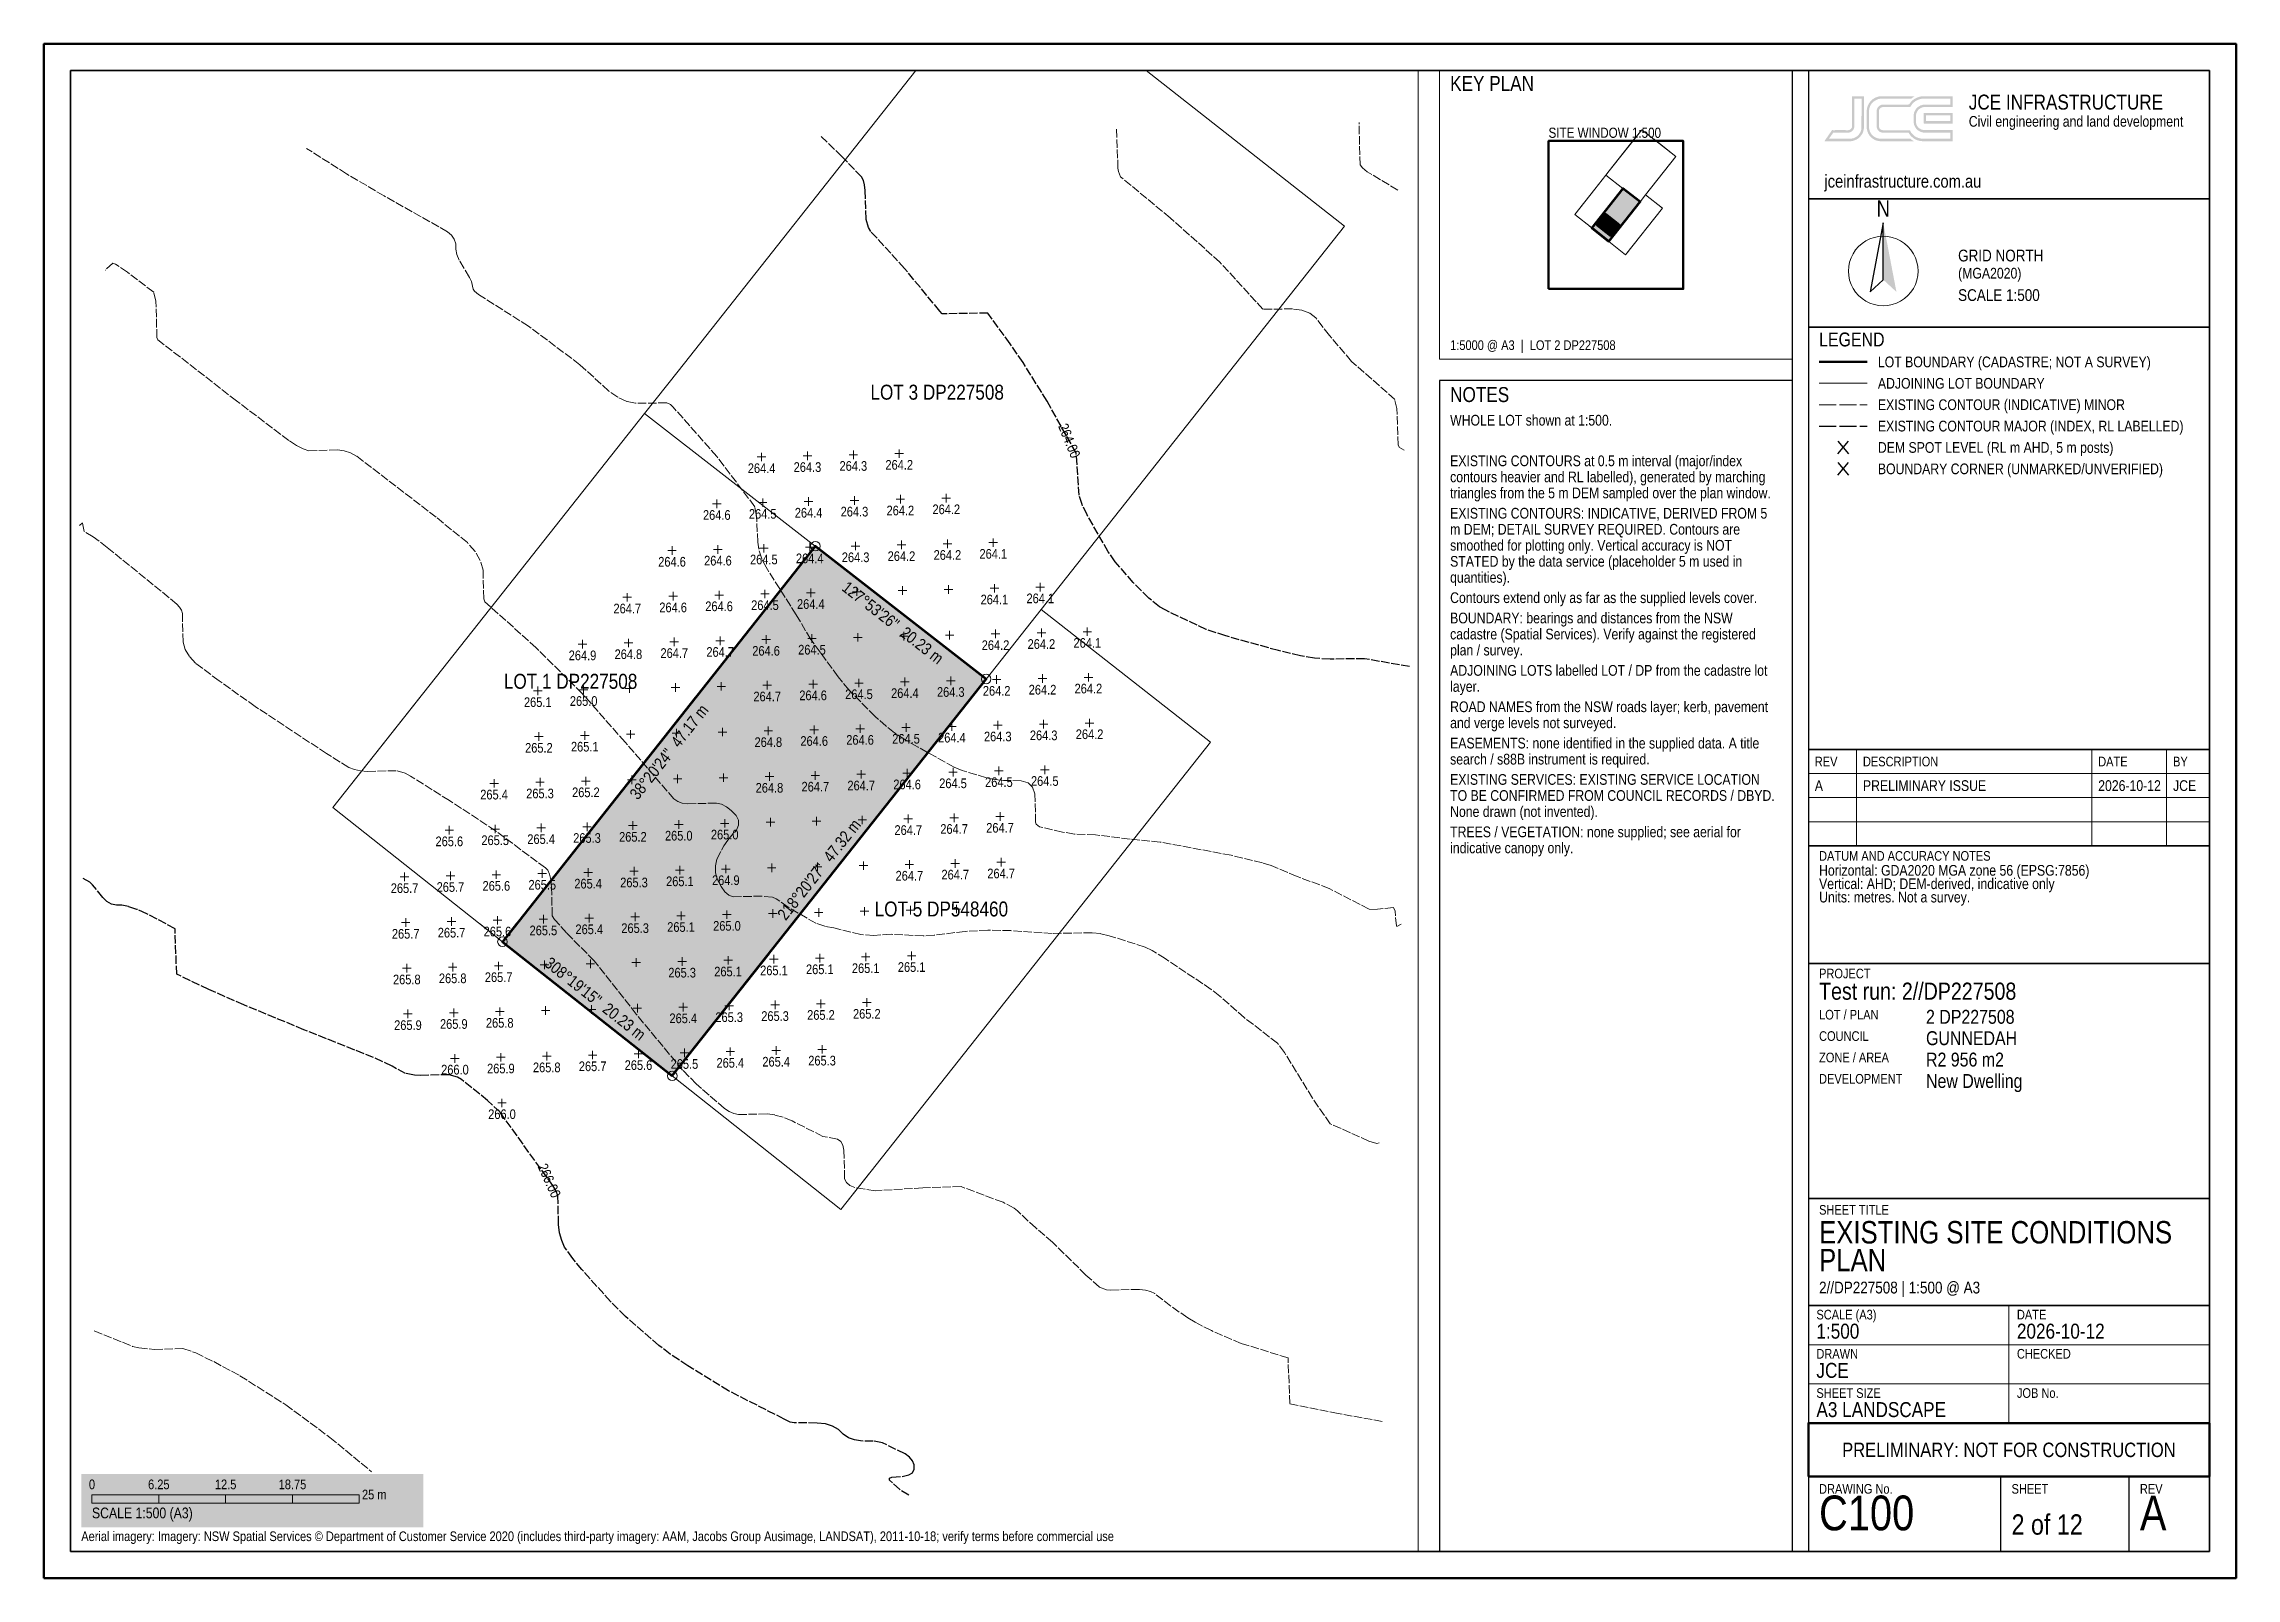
# Paper-space layout 'C100' of a CAD drawing. Header units: metres, sheet in millimetres. Extents: x 5 to 415, y 5 to 292.
# The model-space entities are those that its viewports show. They can reach past a viewport. Long polylines and large blocks are cut down to what shows.
import ezdxf
from ezdxf.enums import TextEntityAlignment as Align

# ---------------------------------------------------------------- set-up
doc = ezdxf.new("R2010")
doc.units = ezdxf.units.M
doc.header["$LTSCALE"] = 2.5
doc.linetypes.add('DASHED', pattern=[1.524, 1.27, -0.254])
for name, color, linetype, lineweight in [('A-BLDG-SLAB', 5, 'CONTINUOUS', 50), ('C-ANNO-BRNG', 7, 'CONTINUOUS', 18), ('C-ANNO-CNTR', 8, 'CONTINUOUS', 13), ('C-ANNO-LOGO', 2, 'CONTINUOUS', 13), ('C-ANNO-LOTN', 7, 'CONTINUOUS', 25), ('C-ANNO-NOTE', 7, 'CONTINUOUS', 18), ('C-ANNO-NRTH', 7, 'CONTINUOUS', 18), ('C-ANNO-STMP', 1, 'CONTINUOUS', 35), ('C-ANNO-TABL', 7, 'CONTINUOUS', 18), ('C-ANNO-TTLB', 7, 'CONTINUOUS', 25), ('C-ANNO-WNDW', 1, 'CONTINUOUS', 35), ('C-IMAG-AERL', 8, 'CONTINUOUS', 13), ('C-PROP-ADJN', 9, 'CONTINUOUS', 13), ('C-PROP-BDY', 3, 'CONTINUOUS', 50), ('C-TOPO-EXST', 8, 'DASHED', 13), ('C-TOPO-SPOT', 8, 'CONTINUOUS', 13)]:
    doc.layers.add(name, color=color, linetype=linetype, lineweight=lineweight)
doc.layers.add('C-ANNO-VPRT', color=7, linetype='CONTINUOUS', lineweight=13, plot=False)
doc.styles.add('ARIAL NARROW', font='arialn.ttf')
picture_1 = doc.add_image_def('image2.png', size_in_pixel=(572, 630))

psp = doc.layouts.new('C100')

# ---------------------------------------------------------------- texts
at = {"layer": 'C-ANNO-BRNG', "true_color": 0x00661a, "style": 'ARIAL NARROW'}
for s, rotation, p in [('127°53\'26"  20.23 m', -37.8907, (163.79, 183.72)), ('38°20\'24"  47.17 m', 51.66, (121.92, 159.56)), ('218°20\'27"  47.32 m', 51.6591, (149.99, 137.56)), ('308°19\'15"  20.23 m', -38.3208, (108.13, 113.39))]:
    psp.add_text(s, height=2.2, rotation=rotation, dxfattribs=at).set_placement(p, align=Align.MIDDLE_CENTER)
at = {"layer": 'C-ANNO-CNTR', "true_color": 0x595959, "style": 'ARIAL NARROW'}
for s, rotation, p in [('264.00', -67.8982, (196.79, 217.76)), ('266.00', -65.7919, (99.54, 79.36))]:
    psp.add_text(s, height=1.9, rotation=rotation, dxfattribs=at).set_placement(p, align=Align.MIDDLE_CENTER)
at = {"layer": 'C-ANNO-LOTN', "true_color": 0x404040, "style": 'ARIAL NARROW'}
for s, p in [('LOT 3 DP227508', (172.07, 226.84)), ('LOT 1 DP227508', (103.51, 172.76)), ('LOT 5 DP548460', (172.85, 130.17))]:
    psp.add_text(s, height=2.8, dxfattribs=at).set_placement(p, align=Align.MIDDLE_CENTER)
at = {"layer": 'C-ANNO-NOTE', "style": 'ARIAL NARROW'}
for s, height, p in [('KEY PLAN', 2.8, (268, 286)), ('WHOLE LOT shown at 1:500.', 2, (268, 222.6)), ('EXISTING CONTOURS at 0.5 m interval (major/index', 2, (268, 215)), ('triangles from the 5 m DEM sampled over the plan window.', 2, (268, 209)), ('contours heavier and RL labelled), generated by marching', 2, (268, 212)), ('EXISTING CONTOURS: INDICATIVE, DERIVED FROM 5', 2, (268, 205.2)), ('m DEM; DETAIL SURVEY REQUIRED. Contours are', 2, (268, 202.2)), ('smoothed for plotting only. Vertical accuracy is NOT', 2, (268, 199.2)), ('STATED by the data service (placeholder 5 m used in', 2, (268, 196.2)), ('quantities).', 2, (268, 193.2)), ('Contours extend only as far as the supplied levels cover.', 2, (268, 189.4)), ('BOUNDARY: bearings and distances from the NSW', 2, (268, 185.6)), ('cadastre (Spatial Services). Verify against the registered', 2, (268, 182.6)), ('plan / survey.', 2, (268, 179.6)), ('ADJOINING LOTS labelled LOT / DP from the cadastre lot', 2, (268, 175.8)), ('layer.', 2, (268, 172.8)), ('ROAD NAMES from the NSW roads layer; kerb, pavement', 2, (268, 169)), ('and verge levels not surveyed.', 2, (268, 166)), ('EASEMENTS: none identified in the supplied data. A title', 2, (268, 162.2)), ('search / s88B instrument is required.', 2, (268, 159.2)), ('TO BE CONFIRMED FROM COUNCIL RECORDS / DBYD.', 2, (268, 152.4)), ('EXISTING SERVICES: EXISTING SERVICE LOCATION', 2, (268, 155.4)), ('None drawn (not invented).', 2, (268, 149.4)), ('TREES / VEGETATION: none supplied; see aerial for', 2, (268, 145.6)), ('indicative canopy only.', 2, (268, 142.6))]:
    psp.add_text(s, height=height, dxfattribs=at).set_placement(p, align=Align.TOP_LEFT)
psp.add_text('1:5000 @ A3  |  LOT 2 DP227508', height=1.8, dxfattribs=at).set_placement((268, 234.2), align=Align.BOTTOM_LEFT)
at = {"layer": 'C-ANNO-NOTE', "true_color": 0x000000, "style": 'ARIAL NARROW'}
psp.add_text('NOTES', height=2.8, dxfattribs=at).set_placement((268, 227.8), align=Align.TOP_LEFT)
at = {"layer": 'C-ANNO-NOTE', "true_color": 0x404040, "style": 'ARIAL NARROW'}
psp.add_text('Aerial imagery: Imagery: NSW Spatial Services © Department of Customer Service 2020 (includes third-party imagery: AAM, Jacobs Group Ausimage, LANDSAT), 2011-10-18; verify terms before commercial use', height=1.8, dxfattribs=at).set_placement((12, 11.4), align=Align.BOTTOM_LEFT)
at = {"layer": 'C-ANNO-NRTH', "style": 'ARIAL NARROW'}
psp.add_text('N', height=3, dxfattribs=at).set_placement((349, 261.2), align=Align.MIDDLE_CENTER)
for s, height, p in [('GRID NORTH', 2.2, (363, 253.5)), ('(MGA2020)', 2, (363, 250.1)), ('SCALE 1:500', 2.2, (363, 246.1)), ('SCALE 1:500 (A3)', 2, (14, 18.2))]:
    psp.add_text(s, height=height, dxfattribs=at).set_placement(p, align=Align.TOP_LEFT)
for s, p in [('0', (14, 21.1)), ('6.25', (26.5, 21.1)), ('12.5', (39, 21.1)), ('18.75', (51.5, 21.1))]:
    psp.add_text(s, height=1.8, dxfattribs=at).set_placement(p, align=Align.BOTTOM_CENTER)
psp.add_text('25 m', height=1.8, dxfattribs=at).set_placement((64.5, 19.2), align=Align.BOTTOM_LEFT)
at = {"layer": 'C-ANNO-STMP', "true_color": 0xb81a1a, "style": 'ARIAL NARROW'}
psp.add_text('PRELIMINARY: NOT FOR CONSTRUCTION', height=2.7, dxfattribs=at).set_placement((372.5, 29), align=Align.MIDDLE_CENTER)
at = {"layer": 'C-ANNO-TABL', "style": 'ARIAL NARROW'}
for s, height, p in [('REV', 1.8, (336.2, 157.75)), ('DESCRIPTION', 1.8, (345.2, 157.75)), ('DATE', 1.8, (389.2, 157.75)), ('BY', 1.8, (403.2, 157.75)), ('A', 2, (336.2, 153.25)), ('PRELIMINARY ISSUE', 2, (345.2, 153.25)), ('2026-10-12', 2, (389.2, 153.25)), ('JCE', 2, (403.2, 153.25))]:
    psp.add_text(s, height=height, dxfattribs=at).set_placement(p, align=Align.MIDDLE_LEFT)
at = {"layer": 'C-ANNO-TTLB', "style": 'ARIAL NARROW'}
for s, height, p in [('JCE INFRASTRUCTURE', 2.8, (365, 282.5)), ('LEGEND', 2.6, (337, 238)), ('Vertical: AHD; DEM-derived, indicative only', 2, (337, 135.9)), ('Horizontal: GDA2020 MGA zone 56 (EPSG:7856)', 2, (337, 138.4)), ('Units: metres. Not a survey.', 2, (337, 133.4)), ('Test run: 2//DP227508', 3.2, (337, 116.4)), ('2 DP227508', 2.6, (357, 111.3)), ('GUNNEDAH', 2.6, (357, 107.3)), ('R2 956 m2', 2.6, (357, 103.3)), ('New Dwelling', 2.6, (357, 99.3)), ('EXISTING SITE CONDITIONS', 4.2, (337, 71.8)), ('PLAN', 4.2, (337, 66.6)), ('1:500', 2.8, (336.5, 52.6)), ('2026-10-12', 2.8, (374, 52.6)), ('JCE', 2.8, (336.5, 45.27)), ('A3 LANDSCAPE', 2.8, (336.5, 37.93))]:
    psp.add_text(s, height=height, dxfattribs=at).set_placement(p, align=Align.TOP_LEFT)
at = {"layer": 'C-ANNO-TTLB', "true_color": 0x404040, "style": 'ARIAL NARROW'}
psp.add_text('Civil engineering and land development', height=2, dxfattribs=at).set_placement((365, 278.5), align=Align.TOP_LEFT)
at = {"layer": 'C-ANNO-TTLB', "true_color": 0x1a408c, "style": 'ARIAL NARROW'}
psp.add_text('jceinfrastructure.com.au', height=2.4, dxfattribs=at).set_placement((338, 267.5), align=Align.TOP_LEFT)
at = {"layer": 'C-ANNO-TTLB', "style": 'ARIAL NARROW'}
for s, p in [('LOT BOUNDARY (CADASTRE; NOT A SURVEY)', (348, 232.5)), ('ADJOINING LOT BOUNDARY', (348, 228.5)), ('EXISTING CONTOUR (INDICATIVE) MINOR', (348, 224.5)), ('EXISTING CONTOUR MAJOR (INDEX, RL LABELLED)', (348, 220.5)), ('DEM SPOT LEVEL (RL m AHD, 5 m posts)', (348, 216.5)), ('BOUNDARY CORNER (UNMARKED/UNVERIFIED)', (348, 212.5))]:
    psp.add_text(s, height=2, dxfattribs=at).set_placement(p, align=Align.MIDDLE_LEFT)
at = {"layer": 'C-ANNO-TTLB', "true_color": 0x595959, "style": 'ARIAL NARROW'}
for s, p in [('DATUM AND ACCURACY NOTES', (337, 141)), ('PROJECT', (337, 119)), ('LOT / PLAN', (337, 111.3)), ('COUNCIL', (337, 107.3)), ('ZONE / AREA', (337, 103.3)), ('DEVELOPMENT', (337, 99.3)), ('SHEET TITLE', (337, 74.8)), ('SCALE (A3)', (336.5, 55.2)), ('DATE', (374, 55.2)), ('DRAWN', (336.5, 47.87)), ('CHECKED', (374, 47.87)), ('SHEET SIZE', (336.5, 40.53)), ('JOB No.', (374, 40.53)), ('DRAWING No.', (337, 22.6)), ('SHEET', (373, 22.6)), ('REV', (397, 22.6))]:
    psp.add_text(s, height=1.8, dxfattribs=at).set_placement(p, align=Align.TOP_LEFT)
at = {"layer": 'C-ANNO-TTLB', "true_color": 0x333333, "style": 'ARIAL NARROW'}
psp.add_text('2//DP227508 | 1:500 @ A3', height=2.2, dxfattribs=at).set_placement((337, 57.6), align=Align.BOTTOM_LEFT)
at = {"layer": 'C-ANNO-TTLB', "style": 'ARIAL NARROW'}
for s, height, p in [('C100', 6.5, (337, 12)), ('2 of 12', 3.8, (373, 12)), ('A', 6.5, (397, 12))]:
    psp.add_text(s, height=height, dxfattribs=at).set_placement(p, align=Align.BOTTOM_LEFT)
at = {"layer": 'C-ANNO-WNDW', "true_color": 0xcc1a1a, "style": 'ARIAL NARROW'}
psp.add_text('SITE WINDOW 1:500', height=1.9, dxfattribs=at).set_placement((286.4, 273.85), align=Align.BOTTOM_LEFT)
at = {"layer": 'C-TOPO-SPOT', "true_color": 0x9e9e9e, "style": 'ARIAL NARROW'}
for s, p in [('264.4', (139.23, 213.52)), ('264.3', (147.81, 213.73)), ('264.3', (156.39, 213.94)), ('264.2', (164.97, 214.15)), ('264.5', (139.44, 204.98)), ('264.4', (148.02, 205.19)), ('264.3', (156.6, 205.4)), ('264.2', (165.18, 205.61)), ('264.2', (173.77, 205.83)), ('264.6', (130.85, 204.77)), ('264.3', (156.81, 196.86)), ('264.2', (165.39, 197.07)), ('264.2', (173.98, 197.29)), ('264.1', (182.56, 197.5)), ('264.6', (122.48, 196.02)), ('264.6', (131.06, 196.23)), ('264.5', (139.65, 196.44)), ('264.4', (148.23, 196.65)), ('264.1', (182.77, 188.96)), ('264.1', (191.35, 189.17)), ('264.7', (114.11, 187.27)), ('264.6', (122.69, 187.48)), ('264.6', (131.28, 187.69)), ('264.5', (139.86, 187.9)), ('264.4', (148.44, 188.11)), ('264.2', (182.98, 180.42)), ('264.2', (191.56, 180.63)), ('264.1', (200.14, 180.84)), ('264.9', (105.74, 178.51)), ('264.8', (114.32, 178.73)), ('264.7', (122.9, 178.94)), ('264.7', (131.49, 179.15)), ('264.6', (140.07, 179.36)), ('264.5', (148.65, 179.57)), ('264.2', (200.35, 172.3)), ('265.1', (97.37, 169.76)), ('265.0', (105.95, 169.97)), ('264.7', (140.28, 170.82)), ('264.6', (148.86, 171.03)), ('264.5', (157.44, 171.24)), ('264.4', (166.03, 171.45)), ('264.3', (174.61, 171.66)), ('264.2', (183.19, 171.88)), ('264.2', (191.77, 172.09)), ('265.2', (97.58, 161.22)), ('265.1', (106.16, 161.43)), ('264.8', (140.49, 162.28)), ('264.6', (149.07, 162.49)), ('264.6', (157.65, 162.7)), ('264.5', (166.24, 162.91)), ('264.4', (174.82, 163.12)), ('264.3', (183.4, 163.34)), ('264.3', (191.98, 163.55)), ('264.2', (200.57, 163.76)), ('265.4', (89.2, 152.47)), ('265.3', (97.79, 152.68)), ('265.2', (106.37, 152.89)), ('264.8', (140.7, 153.74)), ('264.7', (149.28, 153.95)), ('264.7', (157.86, 154.16)), ('264.6', (166.45, 154.37)), ('264.5', (175.03, 154.58)), ('264.5', (183.61, 154.8)), ('264.5', (192.19, 155.01)), ('265.6', (80.83, 143.72)), ('265.5', (89.41, 143.93)), ('265.4', (98, 144.14)), ('265.3', (106.58, 144.35)), ('265.2', (115.16, 144.57)), ('265.0', (123.74, 144.78)), ('265.0', (132.33, 144.99)), ('264.7', (166.66, 145.83)), ('264.7', (175.24, 146.04)), ('264.7', (183.82, 146.26)), ('265.6', (89.62, 135.39)), ('265.5', (98.21, 135.6)), ('265.4', (106.79, 135.81)), ('265.3', (115.37, 136.03)), ('265.1', (123.95, 136.24)), ('264.9', (132.54, 136.45)), ('264.7', (166.87, 137.29)), ('264.7', (175.45, 137.5)), ('264.7', (184.03, 137.72)), ('265.7', (72.46, 134.97)), ('265.7', (81.04, 135.18)), ('265.4', (107, 127.27)), ('265.3', (115.58, 127.49)), ('265.1', (124.16, 127.7)), ('265.0', (132.75, 127.91)), ('265.7', (72.67, 126.43)), ('265.7', (81.25, 126.64)), ('265.6', (89.83, 126.85)), ('265.5', (98.42, 127.06)), ('265.3', (124.37, 119.16)), ('265.1', (132.96, 119.37)), ('265.1', (141.54, 119.58)), ('265.1', (150.12, 119.79)), ('265.1', (158.7, 120)), ('265.1', (167.29, 120.21)), ('265.8', (72.88, 117.89)), ('265.8', (81.46, 118.1)), ('265.7', (90.05, 118.31)), ('265.3', (133.17, 110.83)), ('265.3', (141.75, 111.04)), ('265.2', (150.33, 111.25)), ('265.2', (158.91, 111.46)), ('265.9', (73.09, 109.35)), ('265.9', (81.67, 109.56)), ('265.8', (90.26, 109.77)), ('265.4', (124.58, 110.62)), ('265.4', (141.96, 102.5)), ('265.3', (150.54, 102.71)), ('266.0', (81.88, 101.02)), ('265.9', (90.47, 101.23)), ('265.8', (99.05, 101.44)), ('265.7', (107.63, 101.65)), ('265.6', (116.21, 101.87)), ('265.5', (124.8, 102.08)), ('265.4', (133.38, 102.29)), ('266.0', (90.68, 92.69))]:
    psp.add_text(s, height=1.8, dxfattribs=at).set_placement(p, align=Align.TOP_CENTER)

msp = doc.modelspace()

# ---------------------------------------------------------------- hatches: boundary and pattern name
at = {"layer": 'A-BLDG-SLAB', "true_color": 0x1a33b2}
for points in [[(238462.93, 6569526.4), (238462.75, 6569526.24), (238462.57, 6569526.1), (238462.37, 6569525.97), (238462.16, 6569525.87), (238461.94, 6569525.79), (238461.71, 6569525.73), (238461.48, 6569525.69), (238461.24, 6569525.67), (238461.01, 6569525.68), (238460.77, 6569525.71), (238460.54, 6569525.76), (238460.32, 6569525.84), (238460.11, 6569525.93), (238459.9, 6569526.05), (238459.71, 6569526.19), (238447.94, 6569535.49), (238447.76, 6569535.64), (238447.6, 6569535.81), (238447.46, 6569536), (238447.33, 6569536.2), (238447.23, 6569536.41), (238447.15, 6569536.63), (238447.08, 6569536.86), (238447.05, 6569537.09), (238447.03, 6569537.33), (238447.04, 6569537.56), (238447.07, 6569537.8), (238447.12, 6569538.03), (238447.2, 6569538.25), (238447.29, 6569538.46), (238447.41, 6569538.67), (238447.55, 6569538.86), (238454.06, 6569547.1), (238454.21, 6569547.27), (238454.38, 6569547.44), (238454.57, 6569547.58), (238454.77, 6569547.7), (238454.98, 6569547.81), (238455.2, 6569547.89), (238455.43, 6569547.95), (238455.66, 6569547.99), (238455.9, 6569548.01), (238456.13, 6569548), (238456.36, 6569547.97), (238456.59, 6569547.92), (238456.82, 6569547.84), (238457.03, 6569547.75), (238457.24, 6569547.63), (238457.43, 6569547.49), (238469.2, 6569538.19), (238469.37, 6569538.04), (238469.53, 6569537.86), (238469.68, 6569537.68), (238469.8, 6569537.48), (238469.91, 6569537.27), (238469.99, 6569537.05), (238470.05, 6569536.82), (238470.09, 6569536.59), (238470.11, 6569536.35), (238470.1, 6569536.12), (238470.07, 6569535.88), (238470.02, 6569535.65), (238469.94, 6569535.43), (238469.85, 6569535.22), (238469.73, 6569535.01), (238469.59, 6569534.82), (238463.08, 6569526.58)], [(238449.43, 6569537.37), (238455.94, 6569545.61), (238467.71, 6569536.31), (238461.2, 6569528.07)]]:
    msp.add_hatch(color=7, dxfattribs=at).paths.add_polyline_path(points)
at = {"layer": 'A-BLDG-SLAB', "true_color": 0xc7d6ff, "transparency": 33554623}
msp.add_hatch(color=7, dxfattribs=at).paths.add_polyline_path([(238449.43, 6569537.37), (238455.94, 6569545.61), (238467.71, 6569536.31), (238461.2, 6569528.07)])
msp.add_hatch(color=7, dxfattribs=at).paths.add_polyline_path([(238449.43, 6569537.37), (238455.94, 6569545.61), (238467.71, 6569536.31), (238461.2, 6569528.07)])
at = {"layer": 'C-PROP-BDY', "true_color": 0xffe633, "transparency": 33554521}
msp.add_hatch(color=7, dxfattribs=at).paths.add_polyline_path([(238443.33, 6569533.9), (238472.59, 6569570.9), (238488.56, 6569558.47), (238459.21, 6569521.36)])
at = {"layer": 'C-PROP-BDY', "true_color": 0xe6f5e0}
msp.add_hatch(color=7, dxfattribs=at).paths.add_polyline_path([(238443.33, 6569533.9), (238472.59, 6569570.9), (238488.56, 6569558.47), (238459.21, 6569521.36)])

# ---------------------------------------------------------------- linework, layer by layer
at = {"layer": 'A-BLDG-SLAB', "lineweight": 60, "true_color": 0x14339e}
msp.add_lwpolyline([(238461.2, 6569528.07), (238449.43, 6569537.37), (238455.94, 6569545.61), (238467.71, 6569536.31)], close=True, dxfattribs=at)
at = {"layer": 'C-PROP-ADJN', "lineweight": 9, "true_color": 0x4c4c4c}
for points in [[(238522.07, 6569600.83), (238490.24, 6569625.82), (238459.75, 6569587.27), (238456.63, 6569583.32), (238472.59, 6569570.9), (238488.56, 6569558.47), (238493.7, 6569564.98)], [(238472.59, 6569570.9), (238456.63, 6569583.32), (238446.15, 6569570.07), (238427.46, 6569546.45), (238443.33, 6569533.9)], [(238509.54, 6569552.57), (238493.7, 6569564.98), (238488.56, 6569558.47), (238459.21, 6569521.36), (238474.97, 6569508.86)]]:
    msp.add_lwpolyline(points, close=True, dxfattribs=at)
at = {"layer": 'C-PROP-ADJN', "lineweight": 13, "true_color": 0x595959}
for points in [[(238483.17, 6569616.88), (238459.75, 6569587.27), (238456.63, 6569583.32), (238472.59, 6569570.9), (238488.56, 6569558.47), (238493.7, 6569564.98), (238522.07, 6569600.83)], [(238522.07, 6569600.83), (238501.63, 6569616.88)], [(238435.61, 6569556.75), (238427.46, 6569546.45), (238443.33, 6569533.9), (238461.4, 6569556.75)], [(238477.66, 6569544.69), (238459.21, 6569521.36), (238474.97, 6569508.86), (238477.66, 6569512.26)], [(238441.19, 6569535.6), (238443.33, 6569533.9), (238444.67, 6569535.6)], [(238468.26, 6569532.81), (238459.21, 6569521.36), (238459.28, 6569521.3)]]:
    msp.add_lwpolyline(points, dxfattribs=at)
for points in [[(238472.59, 6569570.9), (238456.63, 6569583.32), (238446.15, 6569570.07), (238427.46, 6569546.45), (238443.33, 6569533.9)], [(238509.54, 6569552.57), (238493.7, 6569564.98), (238488.56, 6569558.47), (238459.21, 6569521.36), (238474.97, 6569508.86)]]:
    msp.add_lwpolyline(points, close=True, dxfattribs=at)
at = {"layer": 'C-PROP-BDY', "lineweight": 60}
msp.add_lwpolyline([(238459.21, 6569521.36), (238488.56, 6569558.47), (238472.59, 6569570.9), (238443.33, 6569533.9)], close=True, dxfattribs=at)
at = {"layer": 'C-PROP-BDY', "lineweight": 50}
msp.add_lwpolyline([(238459.21, 6569521.36), (238488.56, 6569558.47), (238472.59, 6569570.9), (238443.33, 6569533.9)], close=True, dxfattribs=at)
at = {"layer": 'C-PROP-BDY', "lineweight": 35}
msp.add_lwpolyline([(238459.21, 6569521.36), (238488.56, 6569558.47), (238472.59, 6569570.9), (238443.33, 6569533.9)], close=True, dxfattribs=at)
at = {"layer": 'C-PROP-BDY', "lineweight": 50}
for points in [[(238461.4, 6569556.75), (238443.33, 6569533.9), (238459.21, 6569521.36)], [(238459.21, 6569521.36), (238477.66, 6569544.69)], [(238444.67, 6569535.6), (238443.33, 6569533.9), (238459.21, 6569521.36)], [(238459.21, 6569521.36), (238468.26, 6569532.81)]]:
    msp.add_lwpolyline(points, dxfattribs=at)
at = {"layer": 'C-TOPO-EXST', "lineweight": 13, "true_color": 0x808080}
for points in [[(238527.06, 6569604.19), (238524.2, 6569605.92), (238523.76, 6569606.28), (238523.53, 6569606.56), (238523.43, 6569610.52)], [(238527.66, 6569579.87), (238527.21, 6569580.14), (238527.1, 6569580.36), (238526.98, 6569583.76), (238526.77, 6569584.63), (238522.73, 6569588.18), (238520.66, 6569590.61), (238519.4, 6569592.24), (238518.82, 6569592.68), (238518.08, 6569592.96), (238517.21, 6569593.09), (238514.44, 6569593.06), (238510.42, 6569597.46), (238505.78, 6569601.6), (238501.14, 6569605.44), (238500.93, 6569605.94), (238500.89, 6569606.25), (238500.76, 6569609.97)], [(238527.37, 6569535.56), (238526.98, 6569535.32), (238526.92, 6569535.39), (238526.8, 6569536.76), (238526.64, 6569537.11), (238524.84, 6569536.92), (238524.37, 6569536.96), (238520.65, 6569538.88), (238517.64, 6569540.01), (238515.23, 6569541.02), (238514.41, 6569541.27), (238511.49, 6569541.99), (238504.83, 6569543.23), (238502.02, 6569543.5), (238498.79, 6569543.9), (238496.82, 6569543.97), (238495.71, 6569544.16), (238493.56, 6569544.66), (238493.25, 6569544.89), (238493.19, 6569545.08), (238493.12, 6569547.75), (238492.9, 6569548.36), (238492.48, 6569548.77), (238491.85, 6569548.96), (238490.2, 6569548.98), (238489.39, 6569549.08), (238488.59, 6569549.24), (238486.31, 6569549.92), (238485.58, 6569550.23), (238482.21, 6569552.09), (238480.95, 6569552.81), (238480, 6569553.44), (238479.21, 6569554.05), (238478.18, 6569554.97), (238475.74, 6569557.44), (238474.73, 6569558.68), (238472.17, 6569562.17), (238470.8, 6569564.49), (238467.98, 6569568.92), (238467.58, 6569569.71), (238467.3, 6569570.62), (238467.21, 6569571.28), (238467.08, 6569573.72), (238466.93, 6569574.59), (238463.38, 6569579.29), (238459.31, 6569583.89), (238459.05, 6569584.15), (238458.69, 6569584.3), (238455.78, 6569584.26), (238454.95, 6569584.44), (238454.12, 6569584.82), (238453.27, 6569585.41), (238450.58, 6569587.87), (238445.77, 6569591.48), (238441.1, 6569594.43), (238440.71, 6569594.74), (238440.6, 6569594.92), (238440.43, 6569595.65), (238440.24, 6569596.04), (238439.28, 6569597.65), (238439.08, 6569598.18), (238438.98, 6569598.69), (238438.97, 6569599.17), (238438.83, 6569599.6), (238438.58, 6569599.98), (238438.21, 6569600.31), (238432.28, 6569603.65), (238428.76, 6569605.72), (238425.02, 6569608.1)], [(238525.31, 6569515.11), (238525.09, 6569515.02), (238524.36, 6569515.26), (238520.74, 6569516.88), (238519.08, 6569519.27), (238516.47, 6569523.53), (238515.82, 6569524.41), (238512.72, 6569526.79), (238510.42, 6569528.82), (238509.62, 6569529.45), (238505.31, 6569532.32), (238504.08, 6569533.08), (238503.42, 6569533.41), (238500.07, 6569534.47), (238499.26, 6569534.66), (238498.47, 6569534.74), (238494.75, 6569534.68), (238490.88, 6569534.94), (238488.71, 6569534.99), (238486.59, 6569534.87), (238483.71, 6569534.51), (238482.68, 6569534.45), (238479.67, 6569534.6), (238478.06, 6569534.5), (238476.85, 6569534.57), (238474.31, 6569535.2), (238473.49, 6569535.35), (238472.65, 6569535.63), (238470.04, 6569537.14), (238468.92, 6569537.92), (238468.58, 6569538.06), (238467.59, 6569538.17), (238464.91, 6569538.11), (238464.51, 6569538.26), (238464.13, 6569538.58), (238463.77, 6569539.06), (238463.43, 6569539.7), (238463.25, 6569540.35), (238463.24, 6569540.99), (238463.38, 6569541.63), (238464.03, 6569542.87), (238464.4, 6569543.41), (238465.21, 6569544.35), (238465.42, 6569544.8), (238465.41, 6569545.26), (238465.18, 6569545.72), (238464.73, 6569546.18), (238464.28, 6569546.53), (238463.82, 6569546.76), (238463.34, 6569546.87), (238460.66, 6569546.8), (238460.15, 6569546.87), (238459.72, 6569547.02), (238459.37, 6569547.26), (238454.8, 6569552.57), (238450.78, 6569557.12), (238446.48, 6569561.4), (238441.7, 6569565.69), (238441.58, 6569565.98), (238441.52, 6569568.65), (238441.26, 6569569.55), (238440.77, 6569570.41), (238440.05, 6569571.23), (238437.14, 6569573.6), (238429.7, 6569579.33), (238429.13, 6569579.62), (238428.54, 6569579.81), (238427.91, 6569579.9), (238425.23, 6569579.83), (238424.71, 6569579.99), (238424.09, 6569580.3), (238423.36, 6569580.78), (238418.48, 6569584.48), (238411.12, 6569590.2), (238411.03, 6569590.4), (238410.92, 6569593.81), (238410.73, 6569594.66), (238408.27, 6569596.51), (238407.16, 6569597.26), (238406.9, 6569597.37), (238406.18, 6569596.7)], [(238525.6, 6569489.04), (238521.48, 6569489.78), (238516.96, 6569490.7), (238516.79, 6569494.98), (238512.42, 6569496.34), (238509.64, 6569497.53), (238508.11, 6569498.31), (238507.41, 6569498.73), (238505.84, 6569499.82), (238504.33, 6569500.99), (238503.93, 6569501.2), (238503.45, 6569501.33), (238502.9, 6569501.39), (238500.22, 6569501.32), (238499.82, 6569501.36), (238499.16, 6569501.61), (238497.9, 6569502.72), (238494.78, 6569505.8), (238493.2, 6569507.13), (238491.49, 6569508.73), (238491.19, 6569508.98), (238490.15, 6569509.53), (238486.22, 6569511), (238482.64, 6569510.88), (238478.18, 6569510.62), (238476.28, 6569510.91), (238475.81, 6569511.1), (238475.49, 6569511.38), (238475.33, 6569511.74), (238475.26, 6569514.41), (238475.15, 6569514.89), (238474.96, 6569515.23), (238474.67, 6569515.44), (238473.3, 6569515.69), (238470.43, 6569517.14), (238469.58, 6569517.48), (238468.8, 6569517.7), (238468.08, 6569517.8), (238465.4, 6569517.74), (238464.97, 6569517.83), (238464.54, 6569518.02), (238464.09, 6569518.32), (238461.46, 6569520.6), (238460.18, 6569521.9), (238455.85, 6569527.12), (238451.92, 6569532.12), (238449.32, 6569534.73), (238448.21, 6569535.97), (238447.99, 6569536.34), (238447.92, 6569539.01), (238447.85, 6569539.71), (238447.73, 6569540.23), (238447.57, 6569540.6), (238447.35, 6569540.8), (238442.68, 6569544.28), (238438.38, 6569547.11), (238434.72, 6569549.4), (238434.24, 6569549.66), (238433.4, 6569549.9), (238430.72, 6569549.83), (238430.07, 6569549.89), (238429.49, 6569550.01), (238428.97, 6569550.21), (238426.89, 6569551.5), (238420.22, 6569555.9), (238416.83, 6569558.31), (238414.64, 6569559.95), (238414.07, 6569560.57), (238413.68, 6569561.23), (238413.47, 6569561.93), (238413.41, 6569564.6), (238413.32, 6569564.91), (238413.15, 6569565.2), (238412.9, 6569565.48), (238406.38, 6569570.78), (238405.07, 6569571.77), (238404.21, 6569572.28), (238404.05, 6569573.07), (238403.78, 6569572.84)], [(238405.17, 6569497.51), (238408.75, 6569496.06), (238409.34, 6569495.91), (238410.78, 6569495.78), (238413.46, 6569495.85), (238414.65, 6569495.45), (238416.33, 6569494.63), (238418.78, 6569493.31), (238423.07, 6569490.6), (238427.19, 6569487.55), (238431.09, 6569484.34)]]:
    msp.add_lwpolyline(points, dxfattribs=at)
at = {"layer": 'C-TOPO-EXST', "lineweight": 30, "true_color": 0x808080}
for points in [[(238528.16, 6569559.63), (238523.95, 6569560.37), (238520.73, 6569560.33), (238519.27, 6569560.41), (238517.96, 6569560.64), (238515.9, 6569561.13), (238510.97, 6569562.5), (238509.15, 6569563.11), (238505.29, 6569564.93), (238504.78, 6569565.24), (238503.77, 6569566.05), (238502.32, 6569567.49), (238500.64, 6569569.44), (238499.98, 6569570.38), (238498.01, 6569573.82), (238497.53, 6569574.79), (238497.27, 6569575.66), (238496.98, 6569579.63), (238494.26, 6569584.46), (238492.01, 6569588.08), (238490.8, 6569589.82), (238488.72, 6569592.7), (238484.46, 6569592.63), (238484.23, 6569592.88), (238480.93, 6569596.88), (238477.79, 6569600.32), (238477.56, 6569600.69), (238477.33, 6569601.49), (238477.26, 6569604.16), (238477.2, 6569604.69), (238477.08, 6569605.11), (238476.91, 6569605.43), (238475.07, 6569607.35), (238473.07, 6569609.28)], [(238481.32, 6569482.13), (238480.49, 6569482.66), (238479.53, 6569483.55), (238479.53, 6569483.72), (238479.75, 6569483.83), (238480.84, 6569483.91), (238481.34, 6569484.03), (238481.67, 6569484.24), (238481.83, 6569484.56), (238481.83, 6569484.97), (238481.69, 6569485.35), (238481.41, 6569485.7), (238480.99, 6569486.01), (238478.86, 6569487.04), (238478.01, 6569487.2), (238476.82, 6569487.21), (238476.24, 6569487.31), (238475.69, 6569487.52), (238475.2, 6569487.84), (238474.75, 6569488.27), (238474.19, 6569488.59), (238473.53, 6569488.8), (238472.75, 6569488.89), (238470.62, 6569488.91), (238470.25, 6569488.98), (238469.69, 6569489.25), (238464.48, 6569491.9), (238460.67, 6569494.25), (238459.03, 6569495.34), (238457.96, 6569496.15), (238454.84, 6569498.85), (238453.44, 6569500.25), (238450.76, 6569503.24), (238449.91, 6569504.28), (238449.15, 6569505.34), (238448.88, 6569505.96), (238448.68, 6569506.67), (238448.58, 6569507.47), (238448.51, 6569510.14), (238448.36, 6569510.57), (238448.04, 6569511.11), (238443.11, 6569517.95), (238441.95, 6569519.04), (238439.51, 6569521.03), (238439.12, 6569521.25), (238438.36, 6569521.47), (238435.68, 6569521.4), (238435.1, 6569521.42), (238434.28, 6569521.58), (238433.01, 6569522.26), (238431.29, 6569523.07), (238424.77, 6569525.67), (238419.16, 6569527.99), (238415.87, 6569529.44), (238412.87, 6569530.87), (238412.72, 6569535.12), (238410.07, 6569536.52), (238409.15, 6569536.93), (238408.37, 6569537.19), (238407.73, 6569537.32), (238407.23, 6569537.31), (238406.77, 6569537.42), (238406.35, 6569537.66), (238405.97, 6569538.03), (238405.01, 6569539.24), (238404.74, 6569539.47), (238404.12, 6569539.83)]]:
    msp.add_lwpolyline(points, dxfattribs=at)

# ---------------------------------------------------------------- pictures from other files: only their frames are drawn
at = {"layer": 'C-IMAG-AERL'}
image = msp.add_image(picture_1, insert=(238402.95, 6569476.88), size_in_units=(126, 138.5), dxfattribs=dict(at, fade=35))

# ---------------------------------------------------------------- hatches: boundary and pattern name
at = {"layer": 'C-ANNO-LOGO', "true_color": 0xc79929}
h = psp.add_hatch(color=7, dxfattribs=at)
h.paths.add_polyline_path([(345.37, 282.21), (343.18, 282.21), (343.18, 276.57), (343.12, 276.31), (342.96, 276.08), (342.68, 275.9), (342.43, 275.85), (340.09, 275.86), (339.88, 275.84), (339.43, 275.86), (338.08, 273.92), (338.02, 273.79), (342.91, 273.78), (343.14, 273.81), (343.49, 273.89), (344.02, 274.11), (344.42, 274.38), (344.68, 274.64), (344.94, 274.95), (345.18, 275.38), (345.28, 275.7), (345.38, 276.15)])
h.paths.add_polyline_path([(344.92, 281.76), (344.95, 281.7), (344.92, 276.05), (344.76, 275.53), (344.47, 275.07), (344.11, 274.71), (343.76, 274.49), (343.43, 274.35), (343.03, 274.26), (342.68, 274.24), (342.32, 274.26), (342.04, 274.24), (338.88, 274.25), (338.87, 274.28), (339.65, 275.39), (342.56, 275.39), (342.97, 275.53), (343.19, 275.69), (343.36, 275.87), (343.49, 276.09), (343.59, 276.39), (343.6, 281.73), (343.63, 281.76)], flags=16)
psp.add_hatch(color=7, dxfattribs=at).paths.add_polyline_path([(346.68, 281.33), (346.34, 280.89), (346.16, 280.55), (346.02, 280.18), (345.94, 279.82), (345.92, 279.59), (345.92, 276.15), (346.02, 275.66), (346.21, 275.19), (346.49, 274.76), (346.76, 274.48), (347.07, 274.23), (347.45, 274.02), (347.78, 273.89), (348.19, 273.81), (348.48, 273.78), (354.69, 273.79), (354.67, 273.84), (354.4, 273.99), (354.08, 274.25), (348.52, 274.24), (348.15, 274.29), (347.69, 274.42), (347.23, 274.68), (346.87, 275.01), (346.65, 275.3), (346.48, 275.63), (346.36, 276.16), (346.36, 279.65), (346.39, 279.89), (346.53, 280.31), (346.71, 280.65), (346.86, 280.87), (347.18, 281.18), (347.47, 281.39), (347.99, 281.64), (348.48, 281.75), (349.01, 281.76), (354.24, 281.75), (354.67, 282.07), (354.85, 282.16), (354.86, 282.21), (348.44, 282.21), (348.09, 282.14), (347.58, 281.96), (347.07, 281.68)])
h = psp.add_hatch(color=7, dxfattribs=at)
h.paths.add_polyline_path([(361.99, 282.19), (356.38, 282.21), (356.16, 282.18), (355.84, 282.12), (355.35, 281.96), (354.82, 281.68), (354.49, 281.44), (354.19, 281.14), (353.82, 280.66), (353.39, 280.64), (348.98, 280.65), (348.8, 280.64), (348.54, 280.55), (348.23, 280.37), (348.03, 280.17), (347.86, 279.89), (347.79, 279.65), (347.79, 276.36), (347.88, 276.07), (348.01, 275.86), (348.18, 275.67), (348.37, 275.53), (348.75, 275.39), (353.74, 275.37), (354.12, 274.82), (354.53, 274.43), (355.03, 274.11), (355.32, 273.98), (355.79, 273.85), (356.33, 273.78), (361.98, 273.79), (361.99, 275.84), (361.96, 275.86), (356.59, 275.86), (356.17, 275.96), (355.74, 276.19), (355.43, 276.5), (355.24, 276.84), (355.18, 277.02), (355.14, 277.23), (355.14, 278.72), (355.23, 279.11), (355.37, 279.38), (355.53, 279.61), (355.69, 279.77), (355.95, 279.95), (356.23, 280.09), (356.44, 280.15), (356.77, 280.19), (361.99, 280.19)])
h.paths.add_polyline_path([(361.56, 281.73), (361.56, 280.67), (361.54, 280.65), (356.56, 280.64), (355.99, 280.48), (355.52, 280.21), (355.14, 279.84), (354.96, 279.57), (354.8, 279.23), (354.74, 279.02), (354.69, 278.71), (354.69, 277.35), (354.74, 276.98), (354.8, 276.78), (354.96, 276.43), (355.15, 276.15), (355.42, 275.88), (355.73, 275.66), (356.08, 275.5), (356.56, 275.39), (361.49, 275.41), (361.56, 275.36), (361.56, 274.28), (361.53, 274.25), (356.66, 274.26), (356.6, 274.24), (356.13, 274.26), (355.47, 274.42), (355.06, 274.62), (354.75, 274.83), (354.29, 275.3), (354.19, 275.45), (353.99, 275.85), (348.89, 275.85), (348.66, 275.9), (348.49, 275.99), (348.35, 276.13), (348.25, 276.3), (348.22, 276.47), (348.23, 279.61), (348.28, 279.77), (348.41, 279.94), (348.68, 280.13), (348.98, 280.19), (354.05, 280.19), (354.09, 280.22), (354.22, 280.46), (354.41, 280.72), (354.78, 281.09), (354.97, 281.24), (355.29, 281.44), (355.55, 281.55), (355.93, 281.68), (356.34, 281.75), (361.54, 281.76)], flags=16)
h = psp.add_hatch(color=7, dxfattribs=at)
h.paths.add_polyline_path([(356.58, 279.08), (356.57, 277.13), (356.61, 277.09), (361.62, 277.08), (361.99, 277.1), (361.99, 279.09)])
h.paths.add_polyline_path([(357.01, 278.61), (357.08, 278.65), (361.54, 278.64), (361.56, 278.62), (361.56, 277.56), (361.54, 277.54), (357.04, 277.54), (357.01, 277.61)], flags=16)
at = {"layer": 'C-ANNO-NRTH', "true_color": 0x000000}
for points in [[(349, 258.5), (351.47, 245.6), (349, 247.88)], [(14, 20.6), (26.5, 20.6), (26.5, 19), (14, 19)], [(39, 20.6), (51.5, 20.6), (51.5, 19), (39, 19)]]:
    psp.add_hatch(color=7, dxfattribs=at).paths.add_polyline_path(points)
at = {"layer": 'C-ANNO-NRTH', "true_color": 0xffffff, "transparency": 33554636}
psp.add_hatch(color=7, dxfattribs=at).paths.add_polyline_path([(12, 24.5), (76, 24.5), (76, 14.5), (12, 14.5)])

# ---------------------------------------------------------------- linework, layer by layer
at = {"layer": 'C-ANNO-NRTH', "lineweight": 25}
psp.add_lwpolyline([(349, 258.5), (346.53, 245.6), (349, 247.88)], close=True, dxfattribs=at)
at = {"layer": 'C-ANNO-NRTH', "lineweight": 18}
for points in [[(345.04, 254.66), (344.4, 254.1)], [(345.75, 255.13), (345.04, 254.66)], [(346.51, 255.51), (345.75, 255.13)], [(347.32, 255.78), (346.51, 255.51)], [(348.15, 255.94), (347.32, 255.78)], [(349, 256), (348.15, 255.94)], [(349.85, 255.94), (349, 256)], [(350.68, 255.78), (349.85, 255.94)], [(351.49, 255.51), (350.68, 255.78)], [(352.25, 255.13), (351.49, 255.51)], [(352.96, 254.66), (352.25, 255.13)], [(353.6, 254.1), (352.96, 254.66)], [(342.56, 250.35), (342.5, 249.5)], [(342.72, 251.18), (342.56, 250.35)], [(342.99, 251.99), (342.72, 251.18)], [(343.37, 252.75), (342.99, 251.99)], [(343.84, 253.46), (343.37, 252.75)], [(344.4, 254.1), (343.84, 253.46)], [(354.16, 253.46), (353.6, 254.1)], [(354.63, 252.75), (354.16, 253.46)], [(355.01, 251.99), (354.63, 252.75)], [(355.28, 251.18), (355.01, 251.99)], [(355.44, 250.35), (355.28, 251.18)], [(355.5, 249.5), (355.44, 250.35)], [(342.5, 249.5), (342.56, 248.65)], [(342.56, 248.65), (342.72, 247.82)], [(342.72, 247.82), (342.99, 247.01)], [(342.99, 247.01), (343.37, 246.25)], [(343.37, 246.25), (343.84, 245.54)], [(354.16, 245.54), (354.63, 246.25)], [(354.63, 246.25), (355.01, 247.01)], [(355.01, 247.01), (355.28, 247.82)], [(355.28, 247.82), (355.44, 248.65)], [(355.44, 248.65), (355.5, 249.5)], [(343.84, 245.54), (344.4, 244.9)], [(344.4, 244.9), (345.04, 244.34)], [(345.04, 244.34), (345.75, 243.87)], [(345.75, 243.87), (346.51, 243.49)], [(346.51, 243.49), (347.32, 243.22)], [(347.32, 243.22), (348.15, 243.06)], [(348.15, 243.06), (349, 243)], [(349, 243), (349.85, 243.06)], [(349.85, 243.06), (350.68, 243.22)], [(350.68, 243.22), (351.49, 243.49)], [(351.49, 243.49), (352.25, 243.87)], [(352.25, 243.87), (352.96, 244.34)], [(352.96, 244.34), (353.6, 244.9)], [(353.6, 244.9), (354.16, 245.54)]]:
    psp.add_lwpolyline(points, dxfattribs=at)
for points in [[(14, 19), (26.5, 19), (26.5, 20.6), (14, 20.6)], [(26.5, 19), (39, 19), (39, 20.6), (26.5, 20.6)], [(39, 19), (51.5, 19), (51.5, 20.6), (39, 20.6)], [(51.5, 19), (64, 19), (64, 20.6), (51.5, 20.6)]]:
    psp.add_lwpolyline(points, close=True, dxfattribs=at)
at = {"layer": 'C-ANNO-STMP', "lineweight": 50, "true_color": 0xb81a1a}
psp.add_lwpolyline([(335, 24), (410, 24), (410, 34), (335, 34)], close=True, dxfattribs=at)
at = {"layer": 'C-ANNO-TABL', "lineweight": 25}
psp.add_lwpolyline([(266, 10), (332, 10), (332, 229), (266, 229)], close=True, dxfattribs=at)
at = {"layer": 'C-ANNO-TABL', "lineweight": 13}
for points in [[(344, 142), (344, 160)], [(388, 142), (388, 160)], [(402, 142), (402, 160)], [(335, 155.5), (410, 155.5)], [(335, 151), (410, 151)], [(335, 146.5), (410, 146.5)]]:
    psp.add_lwpolyline(points, dxfattribs=at)
at = {"layer": 'C-ANNO-TTLB', "lineweight": 50}
psp.add_lwpolyline([(5, 5), (415, 5), (415, 292), (5, 292)], close=True, dxfattribs=at)
at = {"layer": 'C-ANNO-TTLB', "lineweight": 35}
psp.add_lwpolyline([(10, 10), (410, 10), (410, 287), (10, 287)], close=True, dxfattribs=at)
at = {"layer": 'C-ANNO-TTLB', "lineweight": 25}
for points in [[(10, 10), (332, 10), (332, 287), (10, 287)], [(335, 263), (410, 263), (410, 287), (335, 287)], [(335, 239), (410, 239), (410, 263), (335, 263)], [(335, 160), (410, 160), (410, 239), (335, 239)], [(335, 142), (410, 142), (410, 160), (335, 160)], [(335, 120), (410, 120), (410, 142), (335, 142)], [(335, 76), (410, 76), (410, 120), (335, 120)], [(335, 56), (410, 56), (410, 76), (335, 76)], [(335, 34), (410, 34), (410, 56), (335, 56)], [(335, 10), (410, 10), (410, 24), (335, 24)]]:
    psp.add_lwpolyline(points, close=True, dxfattribs=at)
at = {"layer": 'C-ANNO-TTLB', "lineweight": 18}
for points in [[(372.5, 34), (372.5, 56)], [(335, 48.67), (410, 48.67)], [(335, 41.33), (410, 41.33)]]:
    psp.add_lwpolyline(points, dxfattribs=at)
at = {"layer": 'C-ANNO-TTLB', "lineweight": 25}
for points in [[(371, 10), (371, 24)], [(395, 10), (395, 24)]]:
    psp.add_lwpolyline(points, dxfattribs=at)
at = {"layer": 'C-ANNO-WNDW', "lineweight": 50}
psp.add_lwpolyline([(286.4, 246.15), (311.6, 246.15), (311.6, 273.85), (286.4, 273.85)], close=True, dxfattribs=at)
at = {"layer": 'C-PROP-ADJN', "lineweight": 13, "true_color": 0x595959}
psp.add_lwpolyline([(337, 228.5), (346, 228.5)], dxfattribs=at)
at = {"layer": 'C-PROP-BDY', "lineweight": 50, "true_color": 0x00801a}
psp.add_lwpolyline([(337, 232.5), (346, 232.5)], dxfattribs=at)
at = {"layer": 'C-PROP-BDY', "lineweight": 25, "true_color": 0x00801a}
for points in [[(340.5, 211.3), (342.5, 213.7)], [(340.5, 213.7), (342.5, 211.3)]]:
    psp.add_lwpolyline(points, dxfattribs=at)
at = {"layer": 'C-PROP-BDY', "lineweight": 18, "true_color": 0x00801a}
for points in [[(150.19, 198.04), (150.12, 198.39), (149.93, 198.68), (149.64, 198.87), (149.29, 198.94), (148.95, 198.87), (148.66, 198.68), (148.46, 198.39), (148.39, 198.04), (148.46, 197.7), (148.66, 197.4), (148.95, 197.21), (149.29, 197.14), (149.64, 197.21), (149.93, 197.4), (150.12, 197.7)], [(182.13, 173.19), (182.06, 173.53), (181.86, 173.83), (181.57, 174.02), (181.23, 174.09), (180.88, 174.02), (180.59, 173.83), (180.4, 173.53), (180.33, 173.19), (180.4, 172.84), (180.59, 172.55), (180.88, 172.36), (181.23, 172.29), (181.57, 172.36), (181.86, 172.55), (182.06, 172.84)], [(91.67, 124.05), (91.6, 124.39), (91.41, 124.68), (91.12, 124.88), (90.77, 124.95), (90.43, 124.88), (90.14, 124.68), (89.94, 124.39), (89.87, 124.05), (89.94, 123.7), (90.14, 123.41), (90.43, 123.22), (90.77, 123.15), (91.12, 123.22), (91.41, 123.41), (91.6, 123.7)], [(123.42, 98.96), (123.35, 99.3), (123.15, 99.6), (122.86, 99.79), (122.52, 99.86), (122.17, 99.79), (121.88, 99.6), (121.69, 99.3), (121.62, 98.96), (121.69, 98.61), (121.88, 98.32), (122.17, 98.13), (122.52, 98.06), (122.86, 98.13), (123.15, 98.32), (123.35, 98.61)]]:
    psp.add_lwpolyline(points, close=True, dxfattribs=at)
at = {"layer": 'C-TOPO-EXST', "linetype": 'DASHED', "lineweight": 13, "true_color": 0x808080}
psp.add_lwpolyline([(337, 224.5), (346, 224.5)], dxfattribs=at)
at = {"layer": 'C-TOPO-EXST', "linetype": 'DASHED', "lineweight": 30, "true_color": 0x808080}
psp.add_lwpolyline([(337, 220.5), (346, 220.5)], dxfattribs=at)
at = {"layer": 'C-TOPO-SPOT', "lineweight": 25, "true_color": 0x808080}
for points in [[(340.5, 215.3), (342.5, 217.7)], [(340.5, 217.7), (342.5, 215.3)]]:
    psp.add_lwpolyline(points, dxfattribs=at)
at = {"layer": 'C-TOPO-SPOT', "lineweight": 9, "true_color": 0x9e9e9e}
for points in [[(138.43, 214.72), (140.03, 214.72)], [(139.23, 213.92), (139.23, 215.52)], [(147.01, 214.93), (148.61, 214.93)], [(147.81, 214.13), (147.81, 215.73)], [(155.59, 215.14), (157.19, 215.14)], [(156.39, 214.34), (156.39, 215.94)], [(164.17, 215.35), (165.77, 215.35)], [(164.97, 214.55), (164.97, 216.15)], [(130.05, 205.97), (131.65, 205.97)], [(130.85, 205.17), (130.85, 206.77)], [(138.64, 206.18), (140.24, 206.18)], [(139.44, 205.38), (139.44, 206.98)], [(147.22, 206.39), (148.82, 206.39)], [(148.02, 205.59), (148.02, 207.19)], [(155.8, 206.6), (157.4, 206.6)], [(156.6, 205.8), (156.6, 207.4)], [(164.38, 206.81), (165.98, 206.81)], [(165.18, 206.01), (165.18, 207.61)], [(172.97, 207.03), (174.57, 207.03)], [(173.77, 206.23), (173.77, 207.83)], [(121.68, 197.22), (123.28, 197.22)], [(122.48, 196.42), (122.48, 198.02)], [(130.26, 197.43), (131.86, 197.43)], [(131.06, 196.63), (131.06, 198.23)], [(138.85, 197.64), (140.45, 197.64)], [(139.65, 196.84), (139.65, 198.44)], [(147.43, 197.85), (149.03, 197.85)], [(148.23, 197.05), (148.23, 198.65)], [(156.01, 198.06), (157.61, 198.06)], [(156.81, 197.26), (156.81, 198.86)], [(164.59, 198.27), (166.19, 198.27)], [(165.39, 197.47), (165.39, 199.07)], [(173.18, 198.49), (174.78, 198.49)], [(173.98, 197.69), (173.98, 199.29)], [(181.76, 198.7), (183.36, 198.7)], [(182.56, 197.9), (182.56, 199.5)], [(114.11, 187.67), (114.11, 189.27)], [(121.89, 188.68), (123.49, 188.68)], [(122.69, 187.88), (122.69, 189.48)], [(130.48, 188.89), (132.08, 188.89)], [(131.28, 188.09), (131.28, 189.69)], [(139.06, 189.1), (140.66, 189.1)], [(139.86, 188.3), (139.86, 189.9)], [(147.64, 189.31), (149.24, 189.31)], [(148.44, 188.51), (148.44, 190.11)], [(156.22, 189.52), (157.82, 189.52)], [(157.02, 188.72), (157.02, 190.32)], [(164.8, 189.73), (166.4, 189.73)], [(165.6, 188.93), (165.6, 190.53)], [(173.39, 189.95), (174.99, 189.95)], [(174.19, 189.15), (174.19, 190.75)], [(181.97, 190.16), (183.57, 190.16)], [(182.77, 189.36), (182.77, 190.96)], [(190.55, 190.37), (192.15, 190.37)], [(191.35, 189.57), (191.35, 191.17)], [(113.31, 188.47), (114.91, 188.47)], [(105.74, 178.91), (105.74, 180.51)], [(114.32, 179.13), (114.32, 180.73)], [(122.9, 179.34), (122.9, 180.94)], [(131.49, 179.55), (131.49, 181.15)], [(139.27, 180.56), (140.87, 180.56)], [(140.07, 179.76), (140.07, 181.36)], [(147.85, 180.77), (149.45, 180.77)], [(148.65, 179.97), (148.65, 181.57)], [(156.43, 180.98), (158.03, 180.98)], [(157.23, 180.18), (157.23, 181.78)], [(165.02, 181.19), (166.62, 181.19)], [(165.82, 180.39), (165.82, 181.99)], [(173.6, 181.41), (175.2, 181.41)], [(174.4, 180.61), (174.4, 182.21)], [(182.18, 181.62), (183.78, 181.62)], [(182.98, 180.82), (182.98, 182.42)], [(190.76, 181.83), (192.36, 181.83)], [(191.56, 181.03), (191.56, 182.63)], [(199.34, 182.04), (200.94, 182.04)], [(200.14, 181.24), (200.14, 182.84)], [(104.94, 179.71), (106.54, 179.71)], [(113.52, 179.93), (115.12, 179.93)], [(122.1, 180.14), (123.7, 180.14)], [(130.69, 180.35), (132.29, 180.35)], [(123.11, 170.8), (123.11, 172.4)], [(131.7, 171.01), (131.7, 172.61)], [(140.28, 171.22), (140.28, 172.82)], [(148.06, 172.23), (149.66, 172.23)], [(148.86, 171.43), (148.86, 173.03)], [(156.64, 172.44), (158.24, 172.44)], [(157.44, 171.64), (157.44, 173.24)], [(165.23, 172.65), (166.83, 172.65)], [(166.03, 171.85), (166.03, 173.45)], [(173.81, 172.86), (175.41, 172.86)], [(174.61, 172.06), (174.61, 173.66)], [(182.39, 173.08), (183.99, 173.08)], [(183.19, 172.28), (183.19, 173.88)], [(190.97, 173.29), (192.57, 173.29)], [(191.77, 172.49), (191.77, 174.09)], [(199.55, 173.5), (201.15, 173.5)], [(200.35, 172.7), (200.35, 174.3)], [(96.57, 170.96), (98.17, 170.96)], [(97.37, 170.16), (97.37, 171.76)], [(105.15, 171.17), (106.75, 171.17)], [(105.95, 170.37), (105.95, 171.97)], [(113.73, 171.39), (115.33, 171.39)], [(114.53, 170.59), (114.53, 172.19)], [(122.31, 171.6), (123.91, 171.6)], [(130.9, 171.81), (132.5, 171.81)], [(139.48, 172.02), (141.08, 172.02)], [(131.91, 162.47), (131.91, 164.07)], [(140.49, 162.68), (140.49, 164.28)], [(149.07, 162.89), (149.07, 164.49)], [(157.65, 163.1), (157.65, 164.7)], [(165.44, 164.11), (167.04, 164.11)], [(166.24, 163.31), (166.24, 164.91)], [(174.02, 164.32), (175.62, 164.32)], [(174.82, 163.52), (174.82, 165.12)], [(182.6, 164.54), (184.2, 164.54)], [(183.4, 163.74), (183.4, 165.34)], [(191.18, 164.75), (192.78, 164.75)], [(191.98, 163.95), (191.98, 165.55)], [(199.77, 164.96), (201.37, 164.96)], [(200.57, 164.16), (200.57, 165.76)], [(96.78, 162.42), (98.38, 162.42)], [(97.58, 161.62), (97.58, 163.22)], [(105.36, 162.63), (106.96, 162.63)], [(106.16, 161.83), (106.16, 163.43)], [(113.94, 162.85), (115.54, 162.85)], [(114.74, 162.05), (114.74, 163.65)], [(122.52, 163.06), (124.12, 163.06)], [(123.32, 162.26), (123.32, 163.86)], [(131.11, 163.27), (132.71, 163.27)], [(139.69, 163.48), (141.29, 163.48)], [(148.27, 163.69), (149.87, 163.69)], [(156.85, 163.9), (158.45, 163.9)], [(149.28, 154.35), (149.28, 155.95)], [(157.86, 154.56), (157.86, 156.16)], [(166.45, 154.77), (166.45, 156.37)], [(175.03, 154.98), (175.03, 156.58)], [(182.81, 156), (184.41, 156)], [(183.61, 155.2), (183.61, 156.8)], [(191.39, 156.21), (192.99, 156.21)], [(192.19, 155.41), (192.19, 157.01)], [(88.4, 153.67), (90, 153.67)], [(89.2, 152.87), (89.2, 154.47)], [(96.99, 153.88), (98.59, 153.88)], [(97.79, 153.08), (97.79, 154.68)], [(105.57, 154.09), (107.17, 154.09)], [(106.37, 153.29), (106.37, 154.89)], [(114.15, 154.31), (115.75, 154.31)], [(114.95, 153.51), (114.95, 155.11)], [(122.73, 154.52), (124.33, 154.52)], [(123.53, 153.72), (123.53, 155.32)], [(131.32, 154.73), (132.92, 154.73)], [(132.12, 153.93), (132.12, 155.53)], [(139.9, 154.94), (141.5, 154.94)], [(140.7, 154.14), (140.7, 155.74)], [(148.48, 155.15), (150.08, 155.15)], [(157.06, 155.36), (158.66, 155.36)], [(165.65, 155.57), (167.25, 155.57)], [(174.23, 155.78), (175.83, 155.78)], [(158.07, 146.02), (158.07, 147.62)], [(166.66, 146.23), (166.66, 147.83)], [(175.24, 146.44), (175.24, 148.04)], [(183.82, 146.66), (183.82, 148.26)], [(80.03, 144.92), (81.63, 144.92)], [(80.83, 144.12), (80.83, 145.72)], [(88.61, 145.13), (90.21, 145.13)], [(89.41, 144.33), (89.41, 145.93)], [(97.2, 145.34), (98.8, 145.34)], [(98, 144.54), (98, 146.14)], [(105.78, 145.55), (107.38, 145.55)], [(106.58, 144.75), (106.58, 146.35)], [(114.36, 145.77), (115.96, 145.77)], [(115.16, 144.97), (115.16, 146.57)], [(122.94, 145.98), (124.54, 145.98)], [(123.74, 145.18), (123.74, 146.78)], [(131.53, 146.19), (133.13, 146.19)], [(132.33, 145.39), (132.33, 146.99)], [(140.11, 146.4), (141.71, 146.4)], [(140.91, 145.6), (140.91, 147.2)], [(148.69, 146.61), (150.29, 146.61)], [(149.49, 145.81), (149.49, 147.41)], [(157.27, 146.82), (158.87, 146.82)], [(165.86, 147.03), (167.46, 147.03)], [(174.44, 147.24), (176.04, 147.24)], [(183.02, 147.46), (184.62, 147.46)], [(175.45, 137.9), (175.45, 139.5)], [(184.03, 138.12), (184.03, 139.72)], [(71.66, 136.17), (73.26, 136.17)], [(72.46, 135.37), (72.46, 136.97)], [(80.24, 136.38), (81.84, 136.38)], [(81.04, 135.58), (81.04, 137.18)], [(88.82, 136.59), (90.42, 136.59)], [(89.62, 135.79), (89.62, 137.39)], [(97.41, 136.8), (99.01, 136.8)], [(98.21, 136), (98.21, 137.6)], [(105.99, 137.01), (107.59, 137.01)], [(106.79, 136.21), (106.79, 137.81)], [(114.57, 137.23), (116.17, 137.23)], [(115.37, 136.43), (115.37, 138.03)], [(123.15, 137.44), (124.75, 137.44)], [(123.95, 136.64), (123.95, 138.24)], [(131.74, 137.65), (133.34, 137.65)], [(132.54, 136.85), (132.54, 138.45)], [(140.32, 137.86), (141.92, 137.86)], [(141.12, 137.06), (141.12, 138.66)], [(148.9, 138.07), (150.5, 138.07)], [(149.7, 137.27), (149.7, 138.87)], [(157.48, 138.28), (159.08, 138.28)], [(158.28, 137.48), (158.28, 139.08)], [(166.07, 138.49), (167.67, 138.49)], [(166.87, 137.69), (166.87, 139.29)], [(174.65, 138.7), (176.25, 138.7)], [(183.23, 138.92), (184.83, 138.92)], [(71.87, 127.63), (73.47, 127.63)], [(72.67, 126.83), (72.67, 128.43)], [(80.45, 127.84), (82.05, 127.84)], [(81.25, 127.04), (81.25, 128.64)], [(89.03, 128.05), (90.63, 128.05)], [(89.83, 127.25), (89.83, 128.85)], [(97.62, 128.26), (99.22, 128.26)], [(98.42, 127.46), (98.42, 129.06)], [(106.2, 128.47), (107.8, 128.47)], [(107, 127.67), (107, 129.27)], [(114.78, 128.69), (116.38, 128.69)], [(115.58, 127.89), (115.58, 129.49)], [(123.36, 128.9), (124.96, 128.9)], [(124.16, 128.1), (124.16, 129.7)], [(131.95, 129.11), (133.55, 129.11)], [(132.75, 128.31), (132.75, 129.91)], [(140.53, 129.32), (142.13, 129.32)], [(141.33, 128.52), (141.33, 130.12)], [(149.11, 129.53), (150.71, 129.53)], [(149.91, 128.73), (149.91, 130.33)], [(157.69, 129.74), (159.29, 129.74)], [(158.49, 128.94), (158.49, 130.54)], [(166.28, 129.95), (167.88, 129.95)], [(167.08, 129.15), (167.08, 130.75)], [(174.86, 130.16), (176.46, 130.16)], [(175.66, 129.36), (175.66, 130.96)], [(72.08, 119.09), (73.68, 119.09)], [(72.88, 118.29), (72.88, 119.89)], [(80.66, 119.3), (82.26, 119.3)], [(81.46, 118.5), (81.46, 120.1)], [(89.25, 119.51), (90.85, 119.51)], [(90.05, 118.71), (90.05, 120.31)], [(97.83, 119.72), (99.43, 119.72)], [(98.63, 118.92), (98.63, 120.52)], [(106.41, 119.93), (108.01, 119.93)], [(107.21, 119.13), (107.21, 120.73)], [(114.99, 120.15), (116.59, 120.15)], [(115.79, 119.35), (115.79, 120.95)], [(123.57, 120.36), (125.17, 120.36)], [(124.37, 119.56), (124.37, 121.16)], [(132.16, 120.57), (133.76, 120.57)], [(132.96, 119.77), (132.96, 121.37)], [(140.74, 120.78), (142.34, 120.78)], [(141.54, 119.98), (141.54, 121.58)], [(149.32, 120.99), (150.92, 120.99)], [(150.12, 120.19), (150.12, 121.79)], [(157.9, 121.2), (159.5, 121.2)], [(158.7, 120.4), (158.7, 122)], [(166.49, 121.41), (168.09, 121.41)], [(167.29, 120.61), (167.29, 122.21)], [(73.09, 109.75), (73.09, 111.35)], [(80.87, 110.76), (82.47, 110.76)], [(81.67, 109.96), (81.67, 111.56)], [(89.46, 110.97), (91.06, 110.97)], [(90.26, 110.17), (90.26, 111.77)], [(98.04, 111.18), (99.64, 111.18)], [(98.84, 110.38), (98.84, 111.98)], [(106.62, 111.39), (108.22, 111.39)], [(107.42, 110.59), (107.42, 112.19)], [(115.2, 111.61), (116.8, 111.61)], [(116, 110.81), (116, 112.41)], [(123.78, 111.82), (125.38, 111.82)], [(124.58, 111.02), (124.58, 112.62)], [(132.37, 112.03), (133.97, 112.03)], [(133.17, 111.23), (133.17, 112.83)], [(140.95, 112.24), (142.55, 112.24)], [(141.75, 111.44), (141.75, 113.04)], [(149.53, 112.45), (151.13, 112.45)], [(150.33, 111.65), (150.33, 113.25)], [(158.11, 112.66), (159.71, 112.66)], [(158.91, 111.86), (158.91, 113.46)], [(72.29, 110.55), (73.89, 110.55)], [(81.88, 101.42), (81.88, 103.02)], [(90.47, 101.63), (90.47, 103.23)], [(98.25, 102.64), (99.85, 102.64)], [(99.05, 101.84), (99.05, 103.44)], [(106.83, 102.85), (108.43, 102.85)], [(107.63, 102.05), (107.63, 103.65)], [(115.41, 103.07), (117.01, 103.07)], [(116.21, 102.27), (116.21, 103.87)], [(124, 103.28), (125.6, 103.28)], [(124.8, 102.48), (124.8, 104.08)], [(132.58, 103.49), (134.18, 103.49)], [(133.38, 102.69), (133.38, 104.29)], [(141.16, 103.7), (142.76, 103.7)], [(141.96, 102.9), (141.96, 104.5)], [(149.74, 103.91), (151.34, 103.91)], [(150.54, 103.11), (150.54, 104.71)], [(81.08, 102.22), (82.68, 102.22)], [(89.67, 102.43), (91.27, 102.43)], [(90.68, 93.09), (90.68, 94.69)], [(89.88, 93.89), (91.48, 93.89)]]:
    psp.add_lwpolyline(points, dxfattribs=at)

psp.set_redraw_order([(e.dxf.handle, doc.entitydb.next_handle()) for e in psp.query("TEXT MTEXT ATTDEF DIMENSION ARC_DIMENSION")])  # texts and dimensions are drawn at this point

# ---------------------------------------------------------------- viewports
at = {"layer": 'C-ANNO-VPRT'}
vp = psp.add_viewport(center=(136, 148.5), size=(252, 277), view_center_point=(238465.95, 6569546.13), view_height=138.5, dxfattribs=at)
vp.frozen_layers = ['A-BLDG-SLAB', 'C-ANNO-BRNG', 'C-ANNO-CNTR', 'C-ANNO-LOGO', 'C-ANNO-LOTN', 'C-ANNO-NOTE', 'C-ANNO-NRTH', 'C-ANNO-STMP', 'C-ANNO-TABL', 'C-ANNO-TTLB', 'C-ANNO-VPRT', 'C-ANNO-WNDW', 'C-TOPO-SPOT']
vp = psp.add_viewport(center=(299, 260), size=(66, 54), view_center_point=(238465.95, 6569546.13), view_height=270, status=3, dxfattribs=at)
vp.frozen_layers = ['C-ANNO-BRNG', 'C-ANNO-CNTR', 'C-ANNO-LOGO', 'C-ANNO-LOTN', 'C-ANNO-NOTE', 'C-ANNO-NRTH', 'C-ANNO-STMP', 'C-ANNO-TABL', 'C-ANNO-TTLB', 'C-ANNO-VPRT', 'C-ANNO-WNDW', 'C-IMAG-AERL', 'C-TOPO-EXST', 'C-TOPO-SPOT']

doc.saveas('drawing.dxf')
